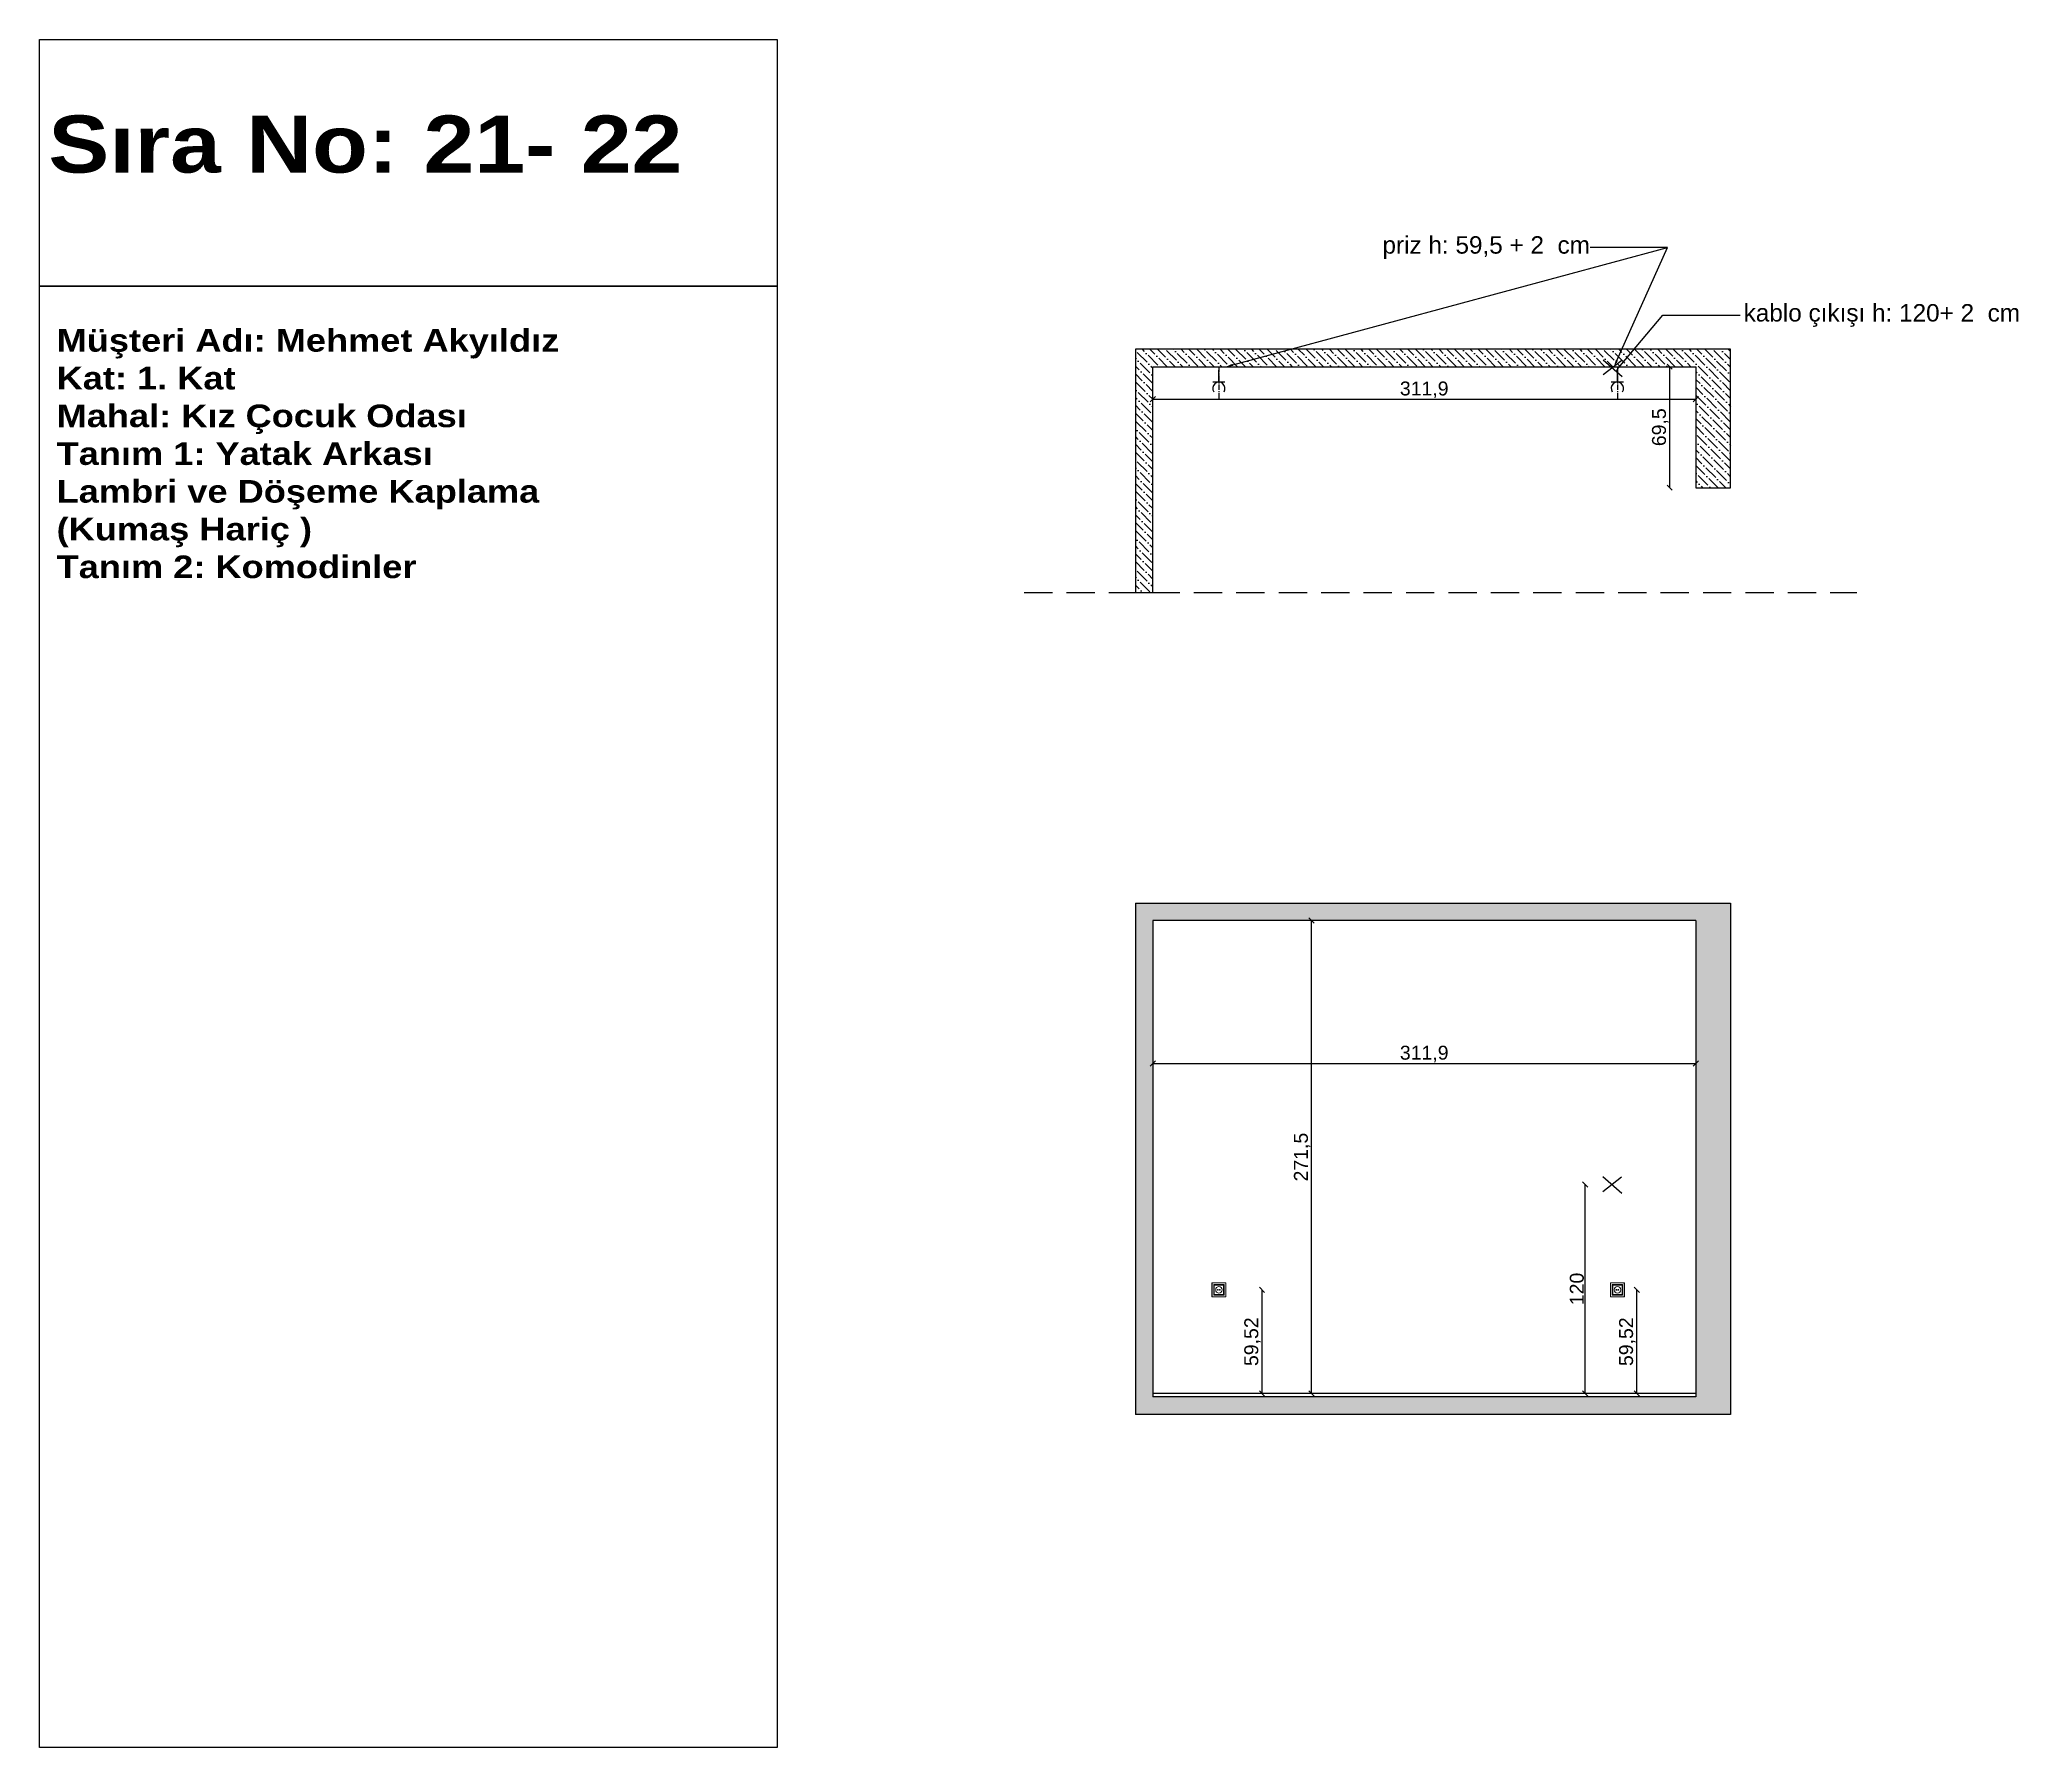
# Model space of a CAD drawing. Header units: millimetres. Extents: x -1860 to 15304, y 307 to 22353.
# Drawn here: x 3092 to 4229, y 6191 to 7172 of the extents above; entities that cross this region are included whole.
import ezdxf
from ezdxf import colors
from ezdxf.entities.mleader import LeaderData, LeaderLine
from ezdxf.math import Vec2, Vec3

# ---------------------------------------------------------------- set-up
doc = ezdxf.new("R2010")
doc.units = ezdxf.units.MM
doc.set_wipeout_variables(frame=1)
doc.linetypes.add('( Hidden )', pattern=[0.375, 0.25, -0.125])
doc.linetypes.add('CENTER', pattern=[50.8, 31.75, -6.35, 6.35, -6.35])
doc.layers.add('0_Toner_Axis', color=8, linetype='CENTER')
doc.layers.add('5_Toner_Electrical', color=133, linetype='Continuous')
doc.layers.add('5_ID-Electrical _Priz', color=3, linetype='Continuous', lineweight=0)
doc.layers.add('çerçeve', color=40, linetype='Continuous', lineweight=40)
doc.styles.get("Standard").update_dxf_attribs({"font": 'arial.ttf'})
doc.dimstyles.new('ISO-25', dxfattribs={"dimtxt": 8, "dimasz": 3, "dimexe": 1.25, "dimexo": 0.625, "dimtad": 1, "dimtxsty": 'Standard', "dimblk": 'OBLIQUE', "dimcen": 2.5, "dimse1": 1, "dimse2": 1, "dimadec": 0, "dimazin": 0, "dimtfac": 1, "dimtmove": 0, "dimatfit": 3, "dimldrblk": 'OBLIQUE', "dimfxl": 1, "dimarcsym": 0})
pattern_1 = [(315, (-3586.0464, 9317.0485), (6.1739261, -1.683798), [7.9375, -1.5875, 0, -1.5875])]

msp = doc.modelspace()

# ---------------------------------------------------------------- texts
at = {"layer": 'çerçeve', "color": 0, "lineweight": 25, "transparency": 33554687, "insert": (3461.41208, 7128.2965), "char_height": 32.7868852, "attachment_point": 3}
msp.add_mtext('{\\fArial Black|b1|i0|c162|p34;Sıra No: 21- 22}', dxfattribs=at)
at = {"layer": 'çerçeve', "color": 0, "lineweight": 25, "transparency": 33554687, "insert": (3390.12929, 7005.67109), "char_height": 13, "width": 288.1522418, "attachment_point": 3}
msp.add_mtext('\\pxql;{\\fArial Black|b1|i0|c162|p34;Müşteri Adı: Mehmet Akyıldız\\PKat: 1. Kat \\PMahal: Kız Çocuk Odası\\PTanım 1: Yatak Arkası Lambri ve Döşeme Kaplama (Kumaş Hariç ) \\PTanım 2: Komodinler}', dxfattribs=at)

# ---------------------------------------------------------------- blocks, each defined once
blk = doc.blocks.new('_Oblique')
at = {"color": 0, "linetype": 'ByBlock', "lineweight": -2}
blk.add_line((-0.5, -0.5), (0.5, 0.5), dxfattribs=at)
blk = doc.blocks.new('*D240')
at = {"color": 0, "lineweight": -2, "transparency": 16777216}
blk.add_line((3731.7, 6965.4), (4043.6, 6965.4), dxfattribs=at)
at = {"layer": 'Defpoints', "color": 0, "transparency": 16777216}
for p in [(3731.7, 6984.1), (4043.6, 6984.1), (4043.6, 6965.4)]:
    blk.add_point(p, dxfattribs=at)
at = {"color": 0, "lineweight": -2, "transparency": 16777216, "xscale": 3, "yscale": 3, "zscale": 3, "rotation": 180}
blk.add_blockref('_Oblique', (3731.7, 6965.4), dxfattribs=at)
at = {"color": 0, "lineweight": -2, "transparency": 16777216, "xscale": 3, "yscale": 3, "zscale": 3}
blk.add_blockref('_Oblique', (4043.6, 6965.4), dxfattribs=at)
at = {"color": 0, "transparency": 16777216, "insert": (3887.6, 6970.8), "char_height": 8, "attachment_point": 5}
blk.add_mtext('311,9', dxfattribs=at)
blk = doc.blocks.new('*D241')
at = {"color": 0, "lineweight": -2, "transparency": 16777216}
blk.add_line((4028.6, 6984.1), (4028.6, 6914.6), dxfattribs=at)
at = {"layer": 'Defpoints', "color": 0, "transparency": 16777216}
for p in [(4043.6, 6984.1), (4028.6, 6914.6), (4043.6, 6914.6)]:
    blk.add_point(p, dxfattribs=at)
at = {"color": 0, "lineweight": -2, "transparency": 16777216, "xscale": 3, "yscale": 3, "zscale": 3}
for p, rotation in [((4028.6, 6984.1), 90), ((4028.6, 6914.6), 270)]:
    blk.add_blockref('_Oblique', p, dxfattribs=dict(at, rotation=rotation))
at = {"color": 0, "transparency": 16777216, "insert": (4023.2, 6949.3), "char_height": 8, "attachment_point": 5, "rotation": 90}
blk.add_mtext('69,5', dxfattribs=at)
blk = doc.blocks.new('A$C5399117F')
at = {"layer": '0_Toner_Axis', "ltscale": 0.1}
blk.add_lwpolyline([(3.5, 18.8), (3.5, 0)], dxfattribs=at)
at = {"layer": '5_Toner_Electrical'}
for p, q in [((3.5, 9.9), (3.5, 16.9)), ((7, 9.9), (0, 9.9))]:
    blk.add_line(p, q, dxfattribs=at)
blk.add_arc((3.5, 6.4), 3.53, 326.7114, 213.2886, dxfattribs=at)
blk = doc.blocks.new('A$C250070FD')
at = {"color": 244, "true_color": 0x991b1e}
for p, q in [((7.8, 8.8), (-1.7, -2)), ((-1.5, 8.6), (6.8, -2))]:
    blk.add_line(p, q, dxfattribs=at)
blk = doc.blocks.new('priz')
blk.add_wipeout([(12844.2, 13291.9), (12852.2, 13291.9), (12852.2, 13299.9), (12844.2, 13299.9)]).dxf.layer = '5_ID-Electrical _Priz'
at = {"layer": '5_ID-Electrical _Priz'}
for points in [[(12844.2, 13299.9), (12852.2, 13299.9), (12852.2, 13291.9), (12844.2, 13291.9)], [(12852.1, 13299.8), (12852.1, 13291.9), (12844.3, 13291.9), (12844.3, 13299.8)], [(12851.2, 13298.9), (12845.2, 13298.9), (12845.2, 13292.9), (12851.2, 13292.9)], [(12850.9, 13298.6), (12845.5, 13298.6), (12845.5, 13293.2), (12850.9, 13293.2)]]:
    blk.add_lwpolyline(points, close=True, dxfattribs=at)
for centre, radius in [((12848.2, 13295.9), 1.88), ((12847.6, 13295.9), 0.23), ((12848.7, 13295.9), 0.23)]:
    blk.add_circle(centre, radius, dxfattribs=at)
blk = doc.blocks.new('*D242')
at = {"color": 0, "lineweight": -2, "transparency": 16777216}
blk.add_line((3794.4, 6454), (3794.4, 6394.5), dxfattribs=at)
at = {"layer": 'Defpoints', "color": 0, "transparency": 16777216}
for p in [(3773.7, 6454), (3773.7, 6394.5), (3794.4, 6394.5)]:
    blk.add_point(p, dxfattribs=at)
at = {"color": 0, "lineweight": -2, "transparency": 16777216, "xscale": 3, "yscale": 3, "zscale": 3}
for p, rotation in [((3794.4, 6454), 90), ((3794.4, 6394.5), 270)]:
    blk.add_blockref('_Oblique', p, dxfattribs=dict(at, rotation=rotation))
at = {"color": 0, "transparency": 16777216, "insert": (3789, 6424.2), "char_height": 8, "attachment_point": 5, "rotation": 90}
blk.add_mtext('59,52', dxfattribs=at)
blk = doc.blocks.new('*D243')
at = {"color": 0, "lineweight": -2, "transparency": 16777216}
blk.add_line((4009.8, 6394.5), (4009.8, 6454), dxfattribs=at)
at = {"layer": 'Defpoints', "color": 0, "transparency": 16777216}
for p in [(4002.6, 6454), (4009.8, 6454), (4003.2, 6394.5)]:
    blk.add_point(p, dxfattribs=at)
at = {"color": 0, "lineweight": -2, "transparency": 16777216, "xscale": 3, "yscale": 3, "zscale": 3}
for p, rotation in [((4009.8, 6454), 90), ((4009.8, 6394.5), 270)]:
    blk.add_blockref('_Oblique', p, dxfattribs=dict(at, rotation=rotation))
at = {"color": 0, "transparency": 16777216, "insert": (4004.3, 6424.2), "char_height": 8, "attachment_point": 5, "rotation": 90}
blk.add_mtext('59,52', dxfattribs=at)
blk = doc.blocks.new('*D244')
at = {"color": 0, "lineweight": -2, "transparency": 16777216}
blk.add_line((3980, 6394.5), (3980, 6514.5), dxfattribs=at)
at = {"layer": 'Defpoints', "color": 0, "transparency": 16777216}
for p in [(3980, 6514.5), (3995.6, 6514.5), (3980.5, 6394.5)]:
    blk.add_point(p, dxfattribs=at)
at = {"color": 0, "lineweight": -2, "transparency": 16777216, "xscale": 3, "yscale": 3, "zscale": 3}
for p, rotation in [((3980, 6514.5), 90), ((3980, 6394.5), 270)]:
    blk.add_blockref('_Oblique', p, dxfattribs=dict(at, rotation=rotation))
at = {"color": 0, "transparency": 16777216, "insert": (3975.3, 6454.5), "char_height": 8, "attachment_point": 5, "rotation": 90}
blk.add_mtext('120', dxfattribs=at)
blk = doc.blocks.new('*D245')
at = {"color": 0, "lineweight": -2, "transparency": 16777216}
blk.add_line((3731.7, 6583.9), (4043.6, 6583.9), dxfattribs=at)
at = {"layer": 'Defpoints', "color": 0, "transparency": 16777216}
for p in [(3731.7, 6604.6), (4043.6, 6604.6), (4043.6, 6583.9)]:
    blk.add_point(p, dxfattribs=at)
at = {"color": 0, "lineweight": -2, "transparency": 16777216, "xscale": 3, "yscale": 3, "zscale": 3, "rotation": 180}
blk.add_blockref('_Oblique', (3731.7, 6583.9), dxfattribs=at)
at = {"color": 0, "lineweight": -2, "transparency": 16777216, "xscale": 3, "yscale": 3, "zscale": 3}
blk.add_blockref('_Oblique', (4043.6, 6583.9), dxfattribs=at)
at = {"color": 0, "transparency": 16777216, "insert": (3887.6, 6589.4), "char_height": 8, "attachment_point": 5}
blk.add_mtext('311,9', dxfattribs=at)
blk = doc.blocks.new('*D246')
at = {"color": 0, "lineweight": -2, "transparency": 16777216}
blk.add_line((3822.9, 6394.5), (3822.9, 6666), dxfattribs=at)
at = {"layer": 'Defpoints', "color": 0, "transparency": 16777216}
for p in [(3822.9, 6666), (3828.5, 6666), (3828.5, 6394.5)]:
    blk.add_point(p, dxfattribs=at)
at = {"color": 0, "lineweight": -2, "transparency": 16777216, "xscale": 3, "yscale": 3, "zscale": 3}
for p, rotation in [((3822.9, 6666), 90), ((3822.9, 6394.5), 270)]:
    blk.add_blockref('_Oblique', p, dxfattribs=dict(at, rotation=rotation))
at = {"color": 0, "transparency": 16777216, "insert": (3817.5, 6530.2), "char_height": 8, "attachment_point": 5, "rotation": 90}
blk.add_mtext('271,5', dxfattribs=at)

# ---------------------------------------------------------------- dimensions: what is measured, and where the dimension line sits
for base, p1, p2, picture, middle in [((4043.58515, 6965.36717), (3731.68515, 6984.05945), (4043.58515, 6984.05945), '*D240', (3887.63515, 6970.79981)), ((4043.58515, 6583.92216), (3731.68515, 6604.6416), (4043.58515, 6604.6416), '*D245', (3887.63515, 6589.3548))]:
    dim = msp.add_linear_dim(base=base, p1=p1, p2=p2, dimstyle='ISO-25')
    dim.commit()
    dim.dimension.update_dxf_attribs({"geometry": picture, "text_midpoint": middle})
for base, p1, p2, picture, middle in [((4028.64578, 6914.55945), (4043.58515, 6984.05945), (4043.58515, 6914.55945), '*D241', (4023.21314, 6949.30945)), ((3822.91671, 6665.96237), (3828.4886, 6394.46237), (3828.4886, 6665.96237), '*D246', (3817.48407, 6530.21237))]:
    dim = msp.add_linear_dim(base=base, p1=p1, p2=p2, angle=90, dimstyle='ISO-25')
    dim.commit()
    dim.dimension.update_dxf_attribs({"geometry": picture, "text_midpoint": middle})

# ---------------------------------------------------------------- hatches: boundary and pattern name
at = {"true_color": 0x636466, "transparency": 33554687}
h = msp.add_hatch(dxfattribs=at)
h.set_pattern_fill('ANSI36', color=251, angle=270)
h.set_pattern_definition(pattern_1)
h.paths.add_polyline_path([(4063.58515, 6984.05945), (4063.58515, 6994.05945), (3721.68515, 6994.05945), (3721.68515, 6854.34044), (3731.68515, 6854.34044), (3731.68515, 6984.05945), (4043.58515, 6984.05945), (4043.58515, 6914.55945), (4063.58515, 6914.55945)])
h = msp.add_hatch(dxfattribs=at)
h.set_pattern_fill('ANSI36', color=251, angle=270)
h.set_pattern_definition(pattern_1)
h.paths.add_polyline_path([(4063.58515, 6675.96237), (3721.68515, 6675.96237), (3721.68515, 6382.46237), (4063.58515, 6382.46237)])
h.paths.add_polyline_path([(4043.58515, 6392.46237), (3731.68515, 6392.46237), (3731.68515, 6665.96237), (4043.58515, 6665.96237)], flags=16)

# ---------------------------------------------------------------- linework, layer by layer
at = {"linetype": '( Hidden )', "ltscale": 65}
msp.add_line((3657.7713, 6854.34044), (4136.2086, 6854.34044), dxfattribs=at)
for p, q in [((3721.68515, 6675.96237), (4063.58515, 6675.96237)), ((3721.68515, 6675.96237), (3721.68515, 6382.46237)), ((4063.58515, 6675.96237), (4063.58515, 6382.46237)), ((4043.58515, 6665.96237), (3731.68515, 6665.96237)), ((3731.68515, 6665.96237), (3731.68515, 6392.46237)), ((4043.58515, 6665.96237), (4043.58515, 6392.46237)), ((4043.58515, 6394.46237), (3731.68515, 6394.46237)), ((4043.58515, 6392.46237), (3731.68515, 6392.46237)), ((4063.58515, 6382.46237), (3721.68515, 6382.46237))]:
    msp.add_line(p, q)
for points in [[(3092.17375, 7171.88472), (3515.83176, 7171.88472), (3515.83176, 7030.33941), (3092.17375, 7030.33941)], [(3092.17375, 7030.33941), (3515.83176, 7030.33941), (3515.83176, 6191.23517), (3092.17375, 6191.23517)]]:
    msp.add_lwpolyline(points, close=True)
msp.add_lwpolyline([(3731.68515, 6984.05945), (4043.58515, 6984.05945), (4043.58515, 6914.55945), (4063.58515, 6914.55945), (4063.58515, 6984.05945), (4063.58515, 6994.05945), (3721.68515, 6994.05945), (3721.68515, 6854.34044), (3731.68515, 6854.34044), (3731.68515, 6984.05945)])

# ---------------------------------------------------------------- block references
for p in [(3766.15693, 6965.21329), (3995.05693, 6965.21329)]:
    msp.add_blockref('A$C5399117F', p)
at = {"color": 219, "true_color": 0x642165, "rotation": 270}
for p in [(3992.44405, 6986.11664), (3992.28276, 6517.13201)]:
    msp.add_blockref('A$C250070FD', p, dxfattribs=at)

msp.set_redraw_order([(e.dxf.handle, doc.entitydb.next_handle()) for e in msp.query("TEXT MTEXT ATTDEF DIMENSION ARC_DIMENSION")])  # texts and dimensions are drawn at this point

# ---------------------------------------------------------------- leaders
at = {"color": 6}
ml = msp.add_multileader_mtext('Standard', dxfattribs=at)
ml.set_content('priz h: 59,5 + 2  cm', color=6)
ml.set_leader_properties()
ml.build(insert=Vec2(0, 0))
ml.multileader.update_dxf_attribs({"dogleg_length": 44.44786})
ctx = ml.context
ctx.base_point, ctx.char_height, ctx.plane_origin = Vec3(3861.62182, 7052.58739), 10, Vec3(3996.60686, 6984.05945)
notes = []
notes.append((ctx, [(1, (1, 1, 0), (4027.43666, 7052.58739), (-1, 0), 44.44786, [(1, [(3773.722, 6984.05945)], 0, []), (0, [(3996.60686, 6984.05945)], 0, [])])]))
ctx.mtext.insert, ctx.mtext.flow_direction = Vec3(3863.62182, 7058.97552), 5
ml = msp.add_multileader_mtext('Standard', dxfattribs=at)
ml.set_content('kablo çıkışı h: 120+ 2  cm', color=6)
ml.set_leader_properties()
ml.build(insert=Vec2(0, 0))
ml.multileader.update_dxf_attribs({"dogleg_length": 44.44786})
ctx = ml.context
ctx.base_point, ctx.char_height, ctx.plane_origin = Vec3(4069.10257, 7013.63956), 10, Vec3(3997.56763, 6981.56147)
notes.append((ctx, [(0, (1, 1, 0), (4024.65471, 7013.63956), (1, 0), 44.44786, [(0, [(3997.56763, 6981.56147)], 0, [])])]))
ctx.mtext.insert, ctx.mtext.flow_direction = Vec3(4071.10257, 7020.00723), 5
for ctx, leaders in notes:
    for number, flags, end, landing, length, lines in leaders:
        leader = LeaderData()
        leader.index, (leader.has_last_leader_line, leader.has_dogleg_vector, leader.attachment_direction) = number, flags
        leader.last_leader_point, leader.dogleg_vector, leader.dogleg_length = Vec3(end), Vec3(landing), length
        for number, points, colour, breaks in lines:
            line = LeaderLine()
            line.index, line.vertices, line.color, line.breaks = number, Vec3.list(points), colors.encode_raw_color(colour), breaks
            leader.lines.append(line)
        ctx.leaders.append(leader)

# ---------------------------------------------------------------- next in the draw order: block references
at = {"layer": '5_ID-Electrical _Priz'}
for p in [(-9078.51515, -6841.88938), (-8849.60844, -6841.88938)]:
    msp.add_blockref('priz', p, dxfattribs=at)

# ---------------------------------------------------------------- next in the draw order: dimensions: what is measured, and where the dimension line sits
for base, p1, p2, picture, middle in [((3980.04685, 6514.46237), (3980.51774, 6394.46237), (3995.58909, 6514.46237), '*D244', (3975.33727, 6454.46237)), ((3794.39996, 6394.46237), (3773.67895, 6453.9834), (3773.67895, 6394.46237), '*D242', (3788.96732, 6424.22288)), ((4009.75757, 6453.9834), (4003.24655, 6394.46237), (4002.58566, 6453.9834), '*D243', (4004.32493, 6424.22288))]:
    dim = msp.add_linear_dim(base=base, p1=p1, p2=p2, angle=90, dimstyle='ISO-25')
    dim.commit()
    dim.dimension.update_dxf_attribs({"geometry": picture, "text_midpoint": middle})

doc.saveas('drawing.dxf')
